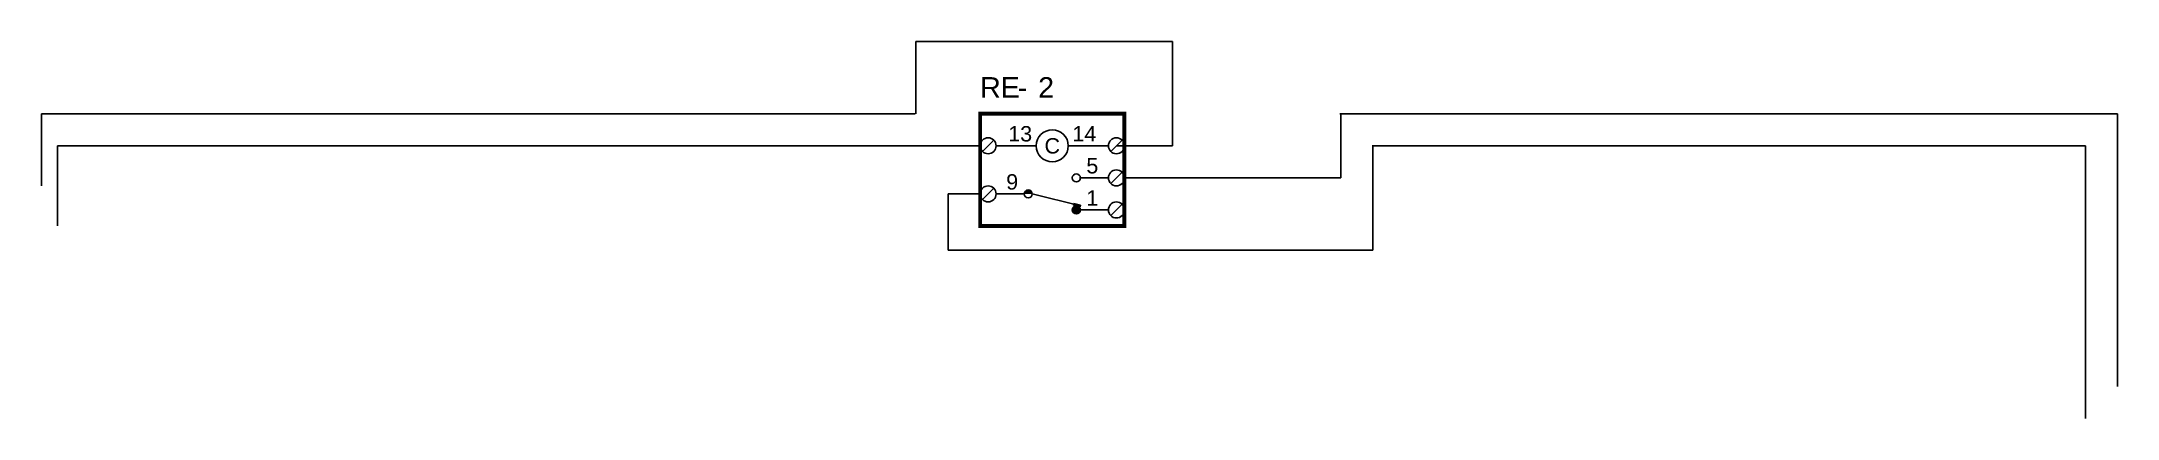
# Model space of a CAD drawing. Header units: inches. Extents: x 2 to 34.6, y 1.2 to 19.3.
# Drawn here: x 2.05 to 10.14, y 17.06 to 18.53 of the extents above; entities that cross this region are included whole.
import ezdxf
from ezdxf.enums import TextEntityAlignment as Align

# ---------------------------------------------------------------- set-up
doc = ezdxf.new("R2010")
doc.units = ezdxf.units.IN
doc.header["$LTSCALE"] = 0.25
doc.header["$MEASUREMENT"] = 0
doc.layers.add('ELECTRIC', color=1, linetype='Continuous')
doc.layers.add('MECHSYS', color=7, linetype='Continuous')
doc.styles.get("Standard").update_dxf_attribs({"font": 'arial.ttf'})

# ---------------------------------------------------------------- blocks, each defined once
blk = doc.blocks.new('SCREW')
blk.add_line((-0.0221, -0.0221), (0.0221, 0.0221))
blk.add_circle((0, 0), 0.0312)
blk = doc.blocks.new('_EREGP1P')
at = {"color": 1}
for p, q in [((-0.0625, 0), (-0.2188, 0)), ((0.0625, 0), (0.2188, 0)), ((0.2188, -0.125), (0.1094, -0.125)), ((-0.1094, -0.1875), (-0.2188, -0.1875)), ((-0.0781, -0.1875), (0.1099, -0.2345)), ((0.0838, -0.2249), (0.0823, -0.2307)), ((0.0823, -0.2307), (0.1091, -0.2374)), ((0.0838, -0.2249), (0.1106, -0.2316)), ((0.1106, -0.2316), (0.1091, -0.2374)), ((0.2188, -0.25), (0.1094, -0.25))]:
    blk.add_line(p, q, dxfattribs=at)
at = {"const_width": 0.015}
blk.add_lwpolyline([(-0.2812, 0.125), (-0.2812, -0.3125), (0.2812, -0.3125), (0.2812, 0.125)], close=True, dxfattribs=at)
at = {"color": 1, "const_width": 0.0156}
blk.add_lwpolyline([(-0.0859, -0.1875, 1), (-0.1016, -0.1875, 1)], format="xyb", dxfattribs=at)
blk.add_lwpolyline([(0.0859, -0.25, 1), (0.1016, -0.25, 1)], format="xyb", close=True, dxfattribs=at)
at = {"color": 1}
for centre, radius in [((0, 0), 0.0625), ((0.0938, -0.125), 0.0156), ((-0.0938, -0.1875), 0.0156), ((0.0938, -0.25), 0.0156)]:
    blk.add_circle(centre, radius, dxfattribs=at)
for p in [(-0.25, 0), (0.25, 0), (-0.25, -0.1875), (0.25, -0.125), (0.25, -0.25)]:
    blk.add_blockref('SCREW', p, dxfattribs=at)
for tag, p, height, flags in [('C1', (-0.4399, 0.4085), 0.001, 9), ('R', (-0.3613, 0.1875), 0.08, 8), ('C2', (0.3447, 0.1744), 0.001, 9)]:
    blk.add_attdef(tag, p, '', height=height, dxfattribs=dict(flags=flags))
at = {"color": 1, "flags": 8}
for tag, p in [('CS', (-0.2812, 0.1875)), ('-', (-0.135, 0.1873))]:
    blk.add_attdef(tag, p, '', height=0.08, dxfattribs=at)
at = {"color": 1}
blk.add_attdef('NNN', (-0.055, 0.1875), '', height=0.08, dxfattribs=at)
at = {"color": 6, "flags": 8}
blk.add_attdef('QTY', (0.1381, 0.1873), '', height=0.08, dxfattribs=at)
at = {"flags": 8}
for tag, p in [('COIL-L', (-0.125, 0.0469)), ('COIL', (0, 0)), ('COIL-R', (0.125, 0.0469)), ('TAG', (0.1562, -0.0781)), ('TAG', (-0.1562, -0.1406)), ('TAG', (0.1562, -0.2031))]:
    blk.add_attdef(tag, text='', height=0.06, dxfattribs=at).set_placement(p, align=Align.MIDDLE)
at = {"layer": 'MECHSYS', "flags": 9}
blk.add_attdef('PARTNO', (-0.2911, 0.3017), '', height=0.08, dxfattribs=at)

msp = doc.modelspace()

# ---------------------------------------------------------------- linework, layer by layer
at = {"color": 1}
for p, q in [((10.1398, 18.2523), (10.1398, 17.1898)), ((10.0148, 17.0648), (10.0148, 18.1273))]:
    msp.add_line(p, q, dxfattribs=at)
at = {"layer": 'ELECTRIC'}
for p, q in [((5.4554, 18.2523), (5.4554, 18.5336)), ((5.4554, 18.5336), (6.4554, 18.5336)), ((6.4554, 18.5336), (6.4554, 18.1273)), ((5.4523, 18.2523), (2.046, 18.2523)), ((2.046, 18.2523), (2.046, 17.9711)), ((10.1398, 18.2523), (7.1085, 18.2523)), ((7.1117, 18.0023), (7.1117, 18.2523)), ((5.3898, 18.1273), (2.1085, 18.1273)), ((2.1085, 18.1273), (2.1085, 17.8148)), ((5.7023, 18.1273), (5.3898, 18.1273)), ((6.4554, 18.1273), (6.2367, 18.1273)), ((10.0148, 18.1273), (7.2335, 18.1273)), ((7.2367, 17.7211), (7.2367, 18.1273)), ((6.2679, 18.0023), (7.1117, 18.0023)), ((5.7054, 17.9398), (5.5804, 17.9398)), ((5.5804, 17.9398), (5.5804, 17.7211)), ((5.5804, 17.7211), (7.2367, 17.7211))]:
    msp.add_line(p, q, dxfattribs=at)

# ---------------------------------------------------------------- block references
at = {"layer": 'MECHSYS'}
ref = msp.add_blockref('_EREGP1P', (5.9867, 18.1273), dxfattribs=at)
ref.add_attrib('CS', 'RE', (5.7054, 18.3148), dxfattribs={"layer": '0', "color": 1, "height": 0.08, "flags": 8})
ref.add_attrib('-', '-', (5.8517, 18.3146), dxfattribs={"layer": '0', "color": 1, "height": 0.08, "flags": 8})
ref.add_attrib('NNN', '2', (5.9317, 18.3148), dxfattribs={"layer": '0', "color": 1, "height": 0.08})
ref.add_attrib('COIL', 'C', dxfattribs={"layer": '0', "height": 0.06, "flags": 8}).set_placement((5.9867, 18.1273), align=Align.MIDDLE)
ref.add_attrib('COIL-L', '13', dxfattribs={"layer": '0', "height": 0.06, "flags": 8}).set_placement((5.8617, 18.1742), align=Align.MIDDLE)
ref.add_attrib('COIL-R', '14', dxfattribs={"layer": '0', "height": 0.06, "flags": 8}).set_placement((6.1117, 18.1742), align=Align.MIDDLE)
ref.add_attrib('TAG', '9', dxfattribs={"layer": '0', "height": 0.06, "flags": 8}).set_placement((5.8304, 17.9867), align=Align.MIDDLE)
ref.add_attrib('TAG', '5', dxfattribs={"layer": '0', "height": 0.06, "flags": 8}).set_placement((6.1429, 18.0492), align=Align.MIDDLE)
ref.add_attrib('TAG', '1', dxfattribs={"layer": '0', "height": 0.06, "flags": 8}).set_placement((6.1429, 17.9242), align=Align.MIDDLE)

doc.saveas('drawing.dxf')
